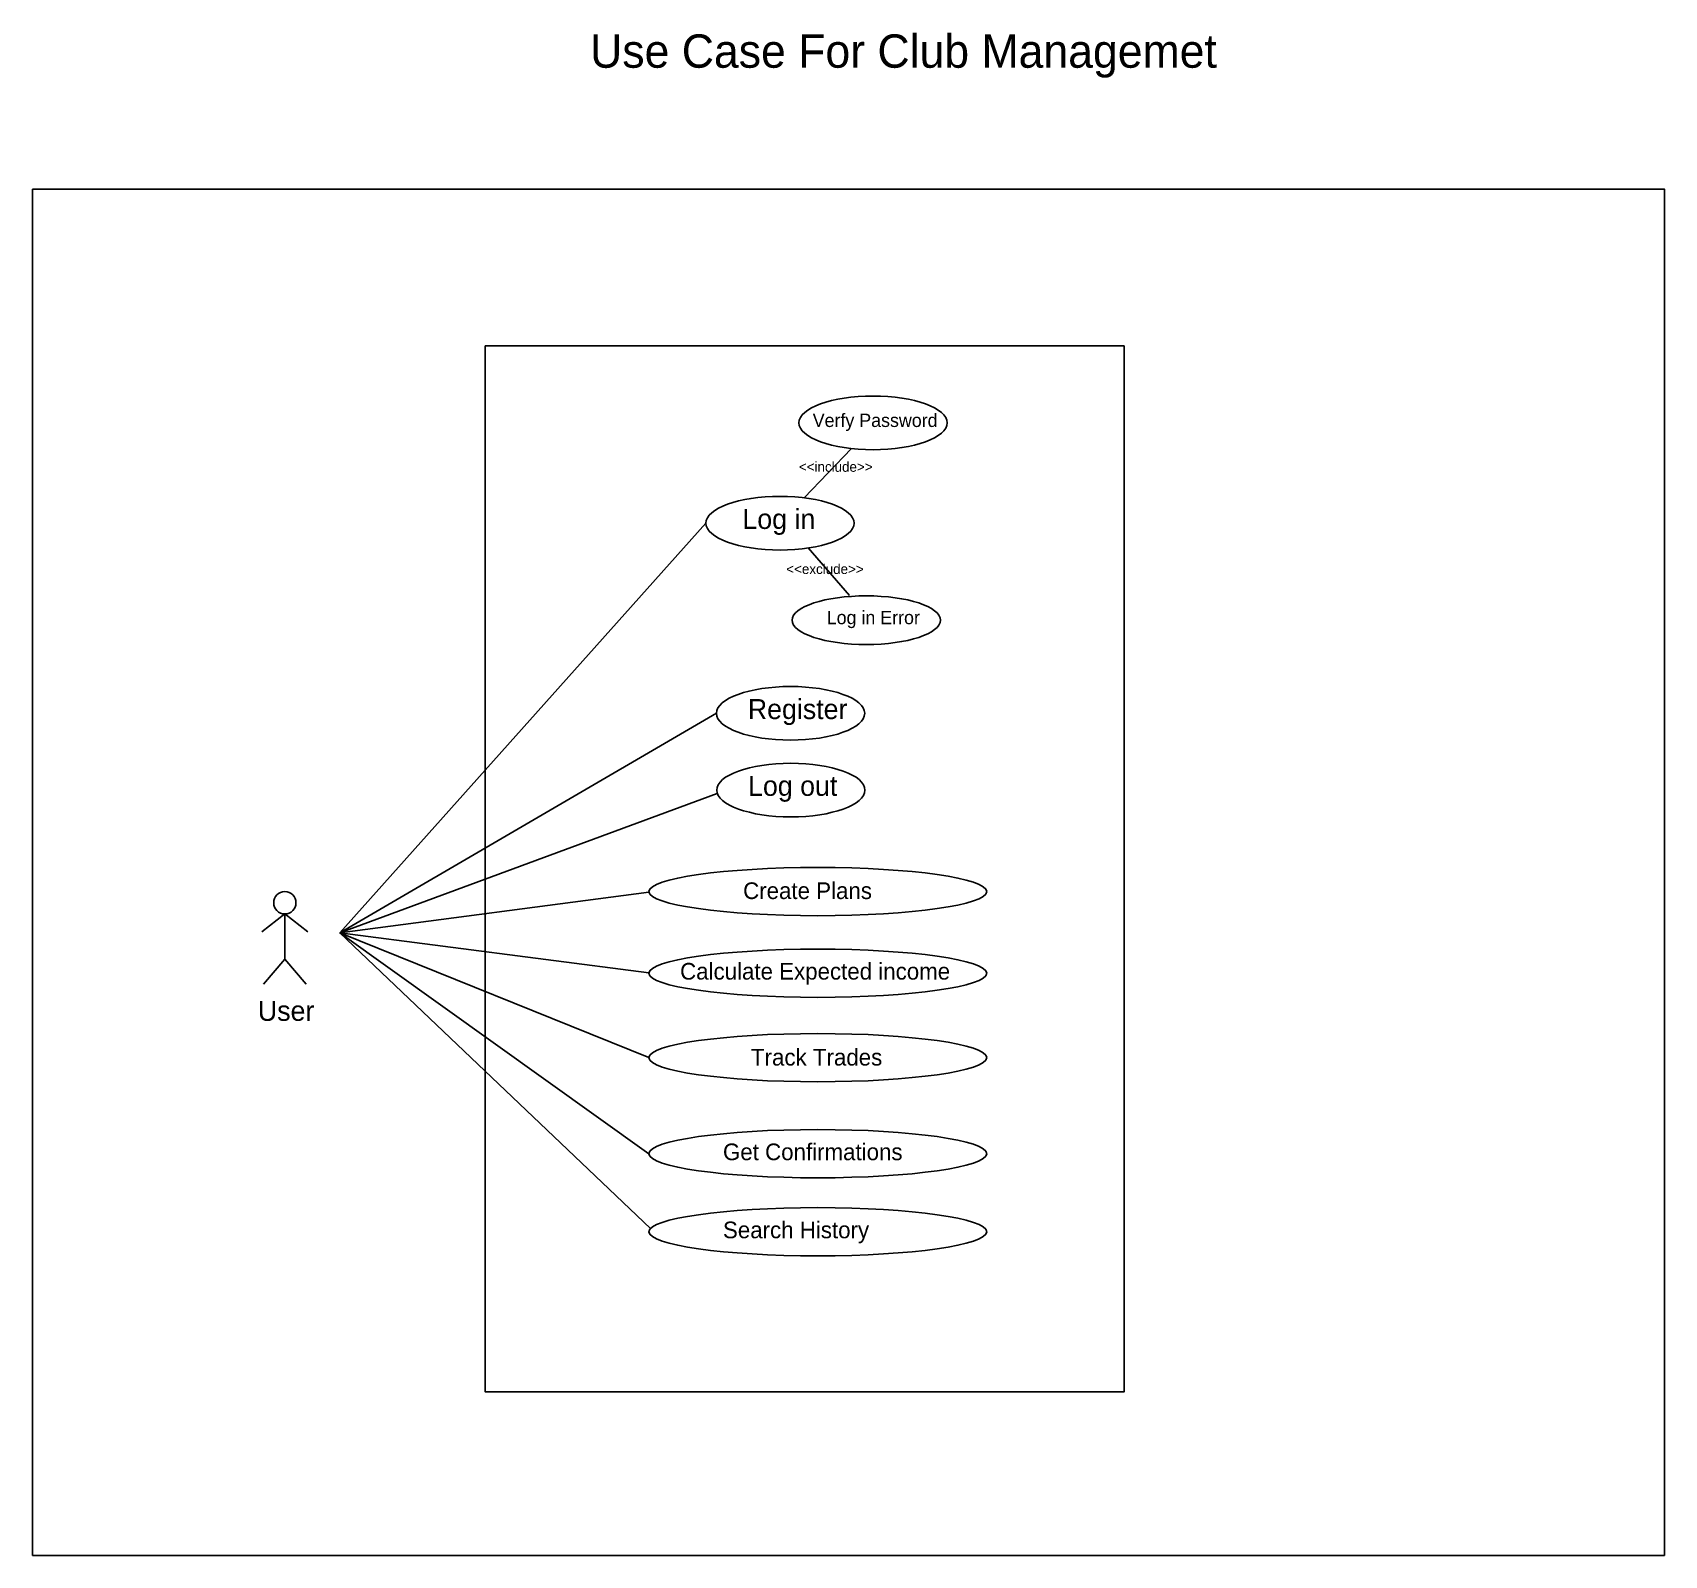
# Model space of a CAD drawing. Header units: inches. Extents: x 3671 to 106762, y 19230 to 49590.
# Drawn here: x 74822 to 80697, y 33212 to 38694 of the extents above; entities that cross this region are included whole.
import ezdxf

# ---------------------------------------------------------------- set-up
doc = ezdxf.new("R2010")
doc.units = ezdxf.units.IN
doc.header["$MEASUREMENT"] = 0
doc.layers.add('lines', color=100, linetype='Continuous')
doc.layers.add('Text', color=7, linetype='Continuous')

msp = doc.modelspace()

# ---------------------------------------------------------------- texts
at = {"layer": 'Text', "color": 1, "insert": (76829.2, 38687.6), "char_height": 120, "width": 5536.145, "attachment_point": 1}
msp.add_mtext('{\\fTw Cen MT|b0|i0|c0|p34;\\C2;Use Case For Club Managemet}', dxfattribs=at)
at = {"layer": 'Text'}
for s, insert, char_height, width, attachment_point in [('{\\fTw Cen MT|b0|i0|c0|p34;\\C7;Verfy Password}', (77630.6, 37322.3), 48, 826.295, 1), ('{\\fTw Cen MT|b0|i0|c0|p34;\\C7;<<include>>}', (77581, 37149.1), 36, 826.295, 1), ('{\\fTw Cen MT|b0|i0|c0|p34;\\C7;Log in}', (77377.6, 36979.3), 72, 826.295, 1), ('{\\fTw Cen MT|b0|i0|c0|p34;\\C7;<<exclude>>}', (77535.6, 36781), 36, 826.295, 1), ('{\\fTw Cen MT|b0|i0|c0|p34;\\C7;Log in Error}', (77848.8, 36612.5), 48, 480.059, 2), ('{\\fTw Cen MT|b0|i0|c0|p34;\\C7;Register}', (77397, 36294.8), 72, 826.295, 1), ('{\\fTw Cen MT|b0|i0|c0|p34;\\C7;Log out}', (77397.9, 36018.5), 72, 826.295, 1), ('{\\fTw Cen MT|b0|i0|c0|p34;\\C7;Create Plans}', (77380.1, 35635), 60, 1255.188, 1), ('{\\fTw Cen MT|b0|i0|c0|p34;\\C7;Calculate Expected income}', (77153.1, 35345), 60, 1255.188, 1), ('{\\fTw Cen MT|b0|i0|c0|p34;\\C7;User}', (75633.1, 35208.5), 72, 826.295, 1), ('{\\fTw Cen MT|b0|i0|c0|p34;\\C7;Track Trades}', (77408.4, 35035.6), 60, 1255.188, 1), ('{\\fTw Cen MT|b0|i0|c0|p34;\\C7;Get Confirmations }', (77307.5, 34694.9), 60, 1255.188, 1), ('{\\fTw Cen MT|b0|i0|c0|p34;\\C7;Search History}', (77307.5, 34413.9), 60, 1255.188, 1)]:
    msp.add_mtext(s, dxfattribs=dict(at, insert=insert, char_height=char_height, width=width, attachment_point=attachment_point))

# ---------------------------------------------------------------- linework, layer by layer
at = {"layer": 'lines', "color": 6}
for p, q in [((77600.2, 37019.2), (77770, 37196.9)), ((77614.6, 36838.8), (77763.4, 36667.2))]:
    msp.add_line(p, q, dxfattribs=at)
at = {"layer": 'lines', "color": 0}
for q in [(77246, 36928), (77284, 36243.6), (77287.2, 35954.5), (77041.1, 35600.3), (77041.1, 35309.5), (77041, 35004), (77041, 34658.3), (77046.5, 34388.9)]:
    msp.add_line((75928.2, 35452.9), q, dxfattribs=at)
at = {"layer": 'lines'}
for p, q in [((75730.1, 35521.5), (75646.8, 35456.9)), ((75730.1, 35521.5), (75730.1, 35358.3)), ((75730.1, 35521.5), (75813.4, 35456.9)), ((75730.1, 35358.3), (75653, 35268.9)), ((75730.1, 35358.3), (75807.2, 35268.9))]:
    msp.add_line(p, q, dxfattribs=at)
at = {"layer": 'lines', "color": 0}
msp.add_lwpolyline([(74822.2, 38130.9), (80696.7, 38130.9), (80696.7, 33212.4), (74822.2, 33212.4)], close=True, dxfattribs=at)
at = {"layer": 'lines'}
msp.add_lwpolyline([(76451.7, 37566.4), (78751.7, 37566.4), (78751.7, 33800.9), (76451.7, 33800.9)], close=True, dxfattribs=at)
msp.add_circle((75730.1, 35561.6), 40.1, dxfattribs=at)
at = {"layer": 'lines', "color": 6}
for centre, ratio in [((77847.8, 37289.2), 0.361642), ((77823.5, 36578.9), 0.328176)]:
    msp.add_ellipse(centre, major_axis=(266.9, 0), ratio=ratio, dxfattribs=at)
at = {"layer": 'lines'}
for centre in [(77512.9, 36928), (77550.9, 36243.6), (77551.8, 35967.2)]:
    msp.add_ellipse(centre, major_axis=(266.9, 0), ratio=0.361642, dxfattribs=at)
at = {"layer": 'lines', "extrusion": (0, 0, -1)}
for centre in [(77649, 35601.9), (77649, 35307.9), (77649, 35004), (77649, 34658.3), (77649, 34377.3)]:
    msp.add_ellipse(centre, major_axis=(608, 0), ratio=0.142779, dxfattribs=at)

msp.set_redraw_order([(e.dxf.handle, doc.entitydb.next_handle()) for e in msp.query("TEXT MTEXT ATTDEF DIMENSION ARC_DIMENSION")])  # texts and dimensions are drawn at this point

doc.saveas('drawing.dxf')
